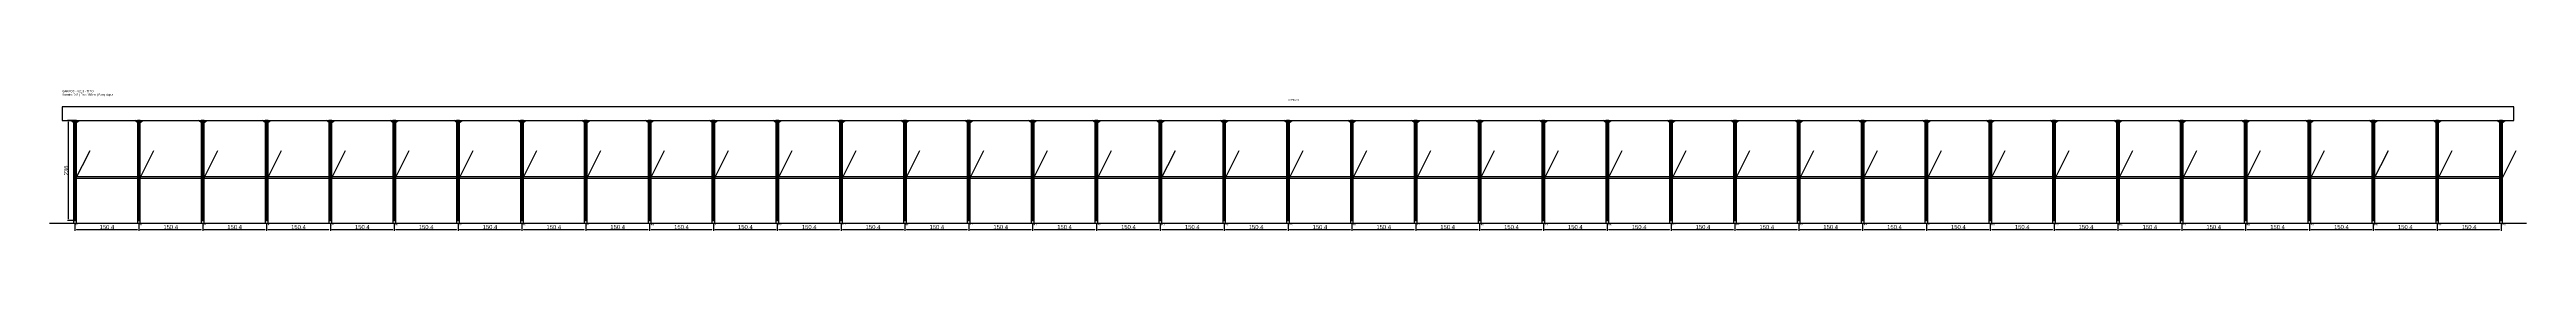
# Model space of a CAD drawing. Header units: metres. Extents: x -30 to 5807, y -25 to 308.
import ezdxf

# ---------------------------------------------------------------- set-up
doc = ezdxf.new("R2010")
doc.units = ezdxf.units.M
for name, color, linetype in [('BARRA_ANCORAGEM', 1, 'Continuous'), ('COTA', 241, 'Continuous'), ('GARFOS OK', 3, 'Continuous'), ('NOME DA VIGA', 6, 'Continuous'), ('SARR_7x7', 40, 'Continuous'), ('TIRAS REESCORAMENTO', 252, 'Continuous'), ('VIGAS', 3, 'Continuous')]:
    doc.layers.add(name, color=color, linetype=linetype)
doc.dimstyles.new('EZ DXF', dxfattribs={"dimtxt": 10, "dimasz": 3.5, "dimexe": 3, "dimexo": 1.5, "dimgap": 1, "dimtad": 1, "dimdec": 1, "dimdsep": 46, "dimcen": 2.5, "dimazin": 3, "dimtfac": 1, "dimtmove": 0, "dimatfit": 3})

msp = doc.modelspace()

# ---------------------------------------------------------------- hatches: boundary and pattern name
at = {"layer": 'COTA'}
h = msp.add_hatch(dxfattribs=at)
h.set_pattern_fill('ANSI31', scale=0.5)
h.paths.add_polyline_path([(26.5, 0), (33.5, 0), (33.5, 236), (26.5, 236)])
h = msp.add_hatch(dxfattribs=at)
h.set_pattern_fill('ANSI31', scale=0.5)
h.paths.add_polyline_path([(176.95, 0), (183.95, 0), (183.95, 236), (176.95, 236)])
h = msp.add_hatch(dxfattribs=at)
h.set_pattern_fill('ANSI31', scale=0.5)
h.paths.add_polyline_path([(327.39, 0), (334.39, 0), (334.39, 236), (327.39, 236)])
h = msp.add_hatch(dxfattribs=at)
h.set_pattern_fill('ANSI31', scale=0.5)
h.paths.add_polyline_path([(477.84, 0), (484.84, 0), (484.84, 236), (477.84, 236)])
h = msp.add_hatch(dxfattribs=at)
h.set_pattern_fill('ANSI31', scale=0.5)
h.paths.add_polyline_path([(628.29, 0), (635.29, 0), (635.29, 236), (628.29, 236)])
h = msp.add_hatch(dxfattribs=at)
h.set_pattern_fill('ANSI31', scale=0.5)
h.paths.add_polyline_path([(778.74, 0), (785.74, 0), (785.74, 236), (778.74, 236)])
h = msp.add_hatch(dxfattribs=at)
h.set_pattern_fill('ANSI31', scale=0.5)
h.paths.add_polyline_path([(929.18, 0), (936.18, 0), (936.18, 236), (929.18, 236)])
h = msp.add_hatch(dxfattribs=at)
h.set_pattern_fill('ANSI31', scale=0.5)
h.paths.add_polyline_path([(1079.63, 0), (1086.63, 0), (1086.63, 236), (1079.63, 236)])
h = msp.add_hatch(dxfattribs=at)
h.set_pattern_fill('ANSI31', scale=0.5)
h.paths.add_polyline_path([(1230.08, 0), (1237.08, 0), (1237.08, 236), (1230.08, 236)])
h = msp.add_hatch(dxfattribs=at)
h.set_pattern_fill('ANSI31', scale=0.5)
h.paths.add_polyline_path([(1380.53, 0), (1387.53, 0), (1387.53, 236), (1380.53, 236)])
h = msp.add_hatch(dxfattribs=at)
h.set_pattern_fill('ANSI31', scale=0.5)
h.paths.add_polyline_path([(1530.97, 0), (1537.97, 0), (1537.97, 236), (1530.97, 236)])
h = msp.add_hatch(dxfattribs=at)
h.set_pattern_fill('ANSI31', scale=0.5)
h.paths.add_polyline_path([(1681.42, 0), (1688.42, 0), (1688.42, 236), (1681.42, 236)])
h = msp.add_hatch(dxfattribs=at)
h.set_pattern_fill('ANSI31', scale=0.5)
h.paths.add_polyline_path([(1831.87, 0), (1838.87, 0), (1838.87, 236), (1831.87, 236)])
h = msp.add_hatch(dxfattribs=at)
h.set_pattern_fill('ANSI31', scale=0.5)
h.paths.add_polyline_path([(1982.32, 0), (1989.32, 0), (1989.32, 236), (1982.32, 236)])
h = msp.add_hatch(dxfattribs=at)
h.set_pattern_fill('ANSI31', scale=0.5)
h.paths.add_polyline_path([(2132.76, 0), (2139.76, 0), (2139.76, 236), (2132.76, 236)])
h = msp.add_hatch(dxfattribs=at)
h.set_pattern_fill('ANSI31', scale=0.5)
h.paths.add_polyline_path([(2283.21, 0), (2290.21, 0), (2290.21, 236), (2283.21, 236)])
h = msp.add_hatch(dxfattribs=at)
h.set_pattern_fill('ANSI31', scale=0.5)
h.paths.add_polyline_path([(2433.66, 0), (2440.66, 0), (2440.66, 236), (2433.66, 236)])
h = msp.add_hatch(dxfattribs=at)
h.set_pattern_fill('ANSI31', scale=0.5)
h.paths.add_polyline_path([(2584.11, 0), (2591.11, 0), (2591.11, 236), (2584.11, 236)])
h = msp.add_hatch(dxfattribs=at)
h.set_pattern_fill('ANSI31', scale=0.5)
h.paths.add_polyline_path([(2734.55, 0), (2741.55, 0), (2741.55, 236), (2734.55, 236)])
h = msp.add_hatch(dxfattribs=at)
h.set_pattern_fill('ANSI31', scale=0.5)
h.paths.add_polyline_path([(2885, 0), (2892, 0), (2892, 236), (2885, 236)])
h = msp.add_hatch(dxfattribs=at)
h.set_pattern_fill('ANSI31', scale=0.5)
h.paths.add_polyline_path([(3035.45, 0), (3042.45, 0), (3042.45, 236), (3035.45, 236)])
h = msp.add_hatch(dxfattribs=at)
h.set_pattern_fill('ANSI31', scale=0.5)
h.paths.add_polyline_path([(3185.89, 0), (3192.89, 0), (3192.89, 236), (3185.89, 236)])
h = msp.add_hatch(dxfattribs=at)
h.set_pattern_fill('ANSI31', scale=0.5)
h.paths.add_polyline_path([(3336.34, 0), (3343.34, 0), (3343.34, 236), (3336.34, 236)])
h = msp.add_hatch(dxfattribs=at)
h.set_pattern_fill('ANSI31', scale=0.5)
h.paths.add_polyline_path([(3486.79, 0), (3493.79, 0), (3493.79, 236), (3486.79, 236)])
h = msp.add_hatch(dxfattribs=at)
h.set_pattern_fill('ANSI31', scale=0.5)
h.paths.add_polyline_path([(3637.24, 0), (3644.24, 0), (3644.24, 236), (3637.24, 236)])
h = msp.add_hatch(dxfattribs=at)
h.set_pattern_fill('ANSI31', scale=0.5)
h.paths.add_polyline_path([(3787.68, 0), (3794.68, 0), (3794.68, 236), (3787.68, 236)])
h = msp.add_hatch(dxfattribs=at)
h.set_pattern_fill('ANSI31', scale=0.5)
h.paths.add_polyline_path([(3938.13, 0), (3945.13, 0), (3945.13, 236), (3938.13, 236)])
h = msp.add_hatch(dxfattribs=at)
h.set_pattern_fill('ANSI31', scale=0.5)
h.paths.add_polyline_path([(4088.58, 0), (4095.58, 0), (4095.58, 236), (4088.58, 236)])
h = msp.add_hatch(dxfattribs=at)
h.set_pattern_fill('ANSI31', scale=0.5)
h.paths.add_polyline_path([(4239.03, 0), (4246.03, 0), (4246.03, 236), (4239.03, 236)])
h = msp.add_hatch(dxfattribs=at)
h.set_pattern_fill('ANSI31', scale=0.5)
h.paths.add_polyline_path([(4389.47, 0), (4396.47, 0), (4396.47, 236), (4389.47, 236)])
h = msp.add_hatch(dxfattribs=at)
h.set_pattern_fill('ANSI31', scale=0.5)
h.paths.add_polyline_path([(4539.92, 0), (4546.92, 0), (4546.92, 236), (4539.92, 236)])
h = msp.add_hatch(dxfattribs=at)
h.set_pattern_fill('ANSI31', scale=0.5)
h.paths.add_polyline_path([(4690.37, 0), (4697.37, 0), (4697.37, 236), (4690.37, 236)])
h = msp.add_hatch(dxfattribs=at)
h.set_pattern_fill('ANSI31', scale=0.5)
h.paths.add_polyline_path([(4840.82, 0), (4847.82, 0), (4847.82, 236), (4840.82, 236)])
h = msp.add_hatch(dxfattribs=at)
h.set_pattern_fill('ANSI31', scale=0.5)
h.paths.add_polyline_path([(4991.26, 0), (4998.26, 0), (4998.26, 236), (4991.26, 236)])
h = msp.add_hatch(dxfattribs=at)
h.set_pattern_fill('ANSI31', scale=0.5)
h.paths.add_polyline_path([(5141.71, 0), (5148.71, 0), (5148.71, 236), (5141.71, 236)])
h = msp.add_hatch(dxfattribs=at)
h.set_pattern_fill('ANSI31', scale=0.5)
h.paths.add_polyline_path([(5292.16, 0), (5299.16, 0), (5299.16, 236), (5292.16, 236)])
h = msp.add_hatch(dxfattribs=at)
h.set_pattern_fill('ANSI31', scale=0.5)
h.paths.add_polyline_path([(5442.61, 0), (5449.61, 0), (5449.61, 236), (5442.61, 236)])
h = msp.add_hatch(dxfattribs=at)
h.set_pattern_fill('ANSI31', scale=0.5)
h.paths.add_polyline_path([(5593.05, 0), (5600.05, 0), (5600.05, 236), (5593.05, 236)])
h = msp.add_hatch(dxfattribs=at)
h.set_pattern_fill('ANSI31', scale=0.5)
h.paths.add_polyline_path([(5743.5, 0), (5750.5, 0), (5750.5, 236), (5743.5, 236)])

# ---------------------------------------------------------------- linework, layer by layer
at = {"layer": 'BARRA_ANCORAGEM'}
for p, q in [((30, 94.4), (65.4, 165.2)), ((180.45, 94.4), (215.85, 165.2)), ((330.89, 94.4), (366.29, 165.2)), ((481.34, 94.4), (516.74, 165.2)), ((631.79, 94.4), (667.19, 165.2)), ((782.24, 94.4), (817.64, 165.2)), ((932.68, 94.4), (968.08, 165.2)), ((1083.13, 94.4), (1118.53, 165.2)), ((1233.58, 94.4), (1268.98, 165.2)), ((1384.03, 94.4), (1419.43, 165.2)), ((1534.47, 94.4), (1569.87, 165.2)), ((1684.92, 94.4), (1720.32, 165.2)), ((1835.37, 94.4), (1870.77, 165.2)), ((1985.82, 94.4), (2021.22, 165.2)), ((2136.26, 94.4), (2171.66, 165.2)), ((2286.71, 94.4), (2322.11, 165.2)), ((2437.16, 94.4), (2472.56, 165.2)), ((2587.61, 94.4), (2623.01, 165.2)), ((2738.05, 94.4), (2773.45, 165.2)), ((2888.5, 94.4), (2923.9, 165.2)), ((3038.95, 94.4), (3074.35, 165.2)), ((3189.39, 94.4), (3224.79, 165.2)), ((3339.84, 94.4), (3375.24, 165.2)), ((3490.29, 94.4), (3525.69, 165.2)), ((3640.74, 94.4), (3676.14, 165.2)), ((3791.18, 94.4), (3826.58, 165.2)), ((3941.63, 94.4), (3977.03, 165.2)), ((4092.08, 94.4), (4127.48, 165.2)), ((4242.53, 94.4), (4277.93, 165.2)), ((4392.97, 94.4), (4428.37, 165.2)), ((4543.42, 94.4), (4578.82, 165.2)), ((4693.87, 94.4), (4729.27, 165.2)), ((4844.32, 94.4), (4879.72, 165.2)), ((4994.76, 94.4), (5030.16, 165.2)), ((5145.21, 94.4), (5180.61, 165.2)), ((5295.66, 94.4), (5331.06, 165.2)), ((5446.11, 94.4), (5481.51, 165.2)), ((5596.55, 94.4), (5631.95, 165.2)), ((5747, 94.4), (5782.4, 165.2))]:
    msp.add_line(p, q, dxfattribs=at)
at = {"layer": 'GARFOS OK'}
for p, q in [((30, 229), (20.5, 236)), ((20.5, 236), (39.5, 236)), ((30, 229), (39.5, 236)), ((180.45, 229), (170.95, 236)), ((170.95, 236), (189.95, 236)), ((180.45, 229), (189.95, 236)), ((330.89, 229), (321.39, 236)), ((321.39, 236), (340.39, 236)), ((330.89, 229), (340.39, 236)), ((481.34, 229), (471.84, 236)), ((471.84, 236), (490.84, 236)), ((481.34, 229), (490.84, 236)), ((631.79, 229), (622.29, 236)), ((622.29, 236), (641.29, 236)), ((631.79, 229), (641.29, 236)), ((782.24, 229), (772.74, 236)), ((772.74, 236), (791.74, 236)), ((782.24, 229), (791.74, 236)), ((932.68, 229), (923.18, 236)), ((923.18, 236), (942.18, 236)), ((932.68, 229), (942.18, 236)), ((1083.13, 229), (1073.63, 236)), ((1073.63, 236), (1092.63, 236)), ((1083.13, 229), (1092.63, 236)), ((1233.58, 229), (1224.08, 236)), ((1224.08, 236), (1243.08, 236)), ((1233.58, 229), (1243.08, 236)), ((1384.03, 229), (1374.53, 236)), ((1374.53, 236), (1393.53, 236)), ((1384.03, 229), (1393.53, 236)), ((1534.47, 229), (1524.97, 236)), ((1524.97, 236), (1543.97, 236)), ((1534.47, 229), (1543.97, 236)), ((1684.92, 229), (1675.42, 236)), ((1675.42, 236), (1694.42, 236)), ((1684.92, 229), (1694.42, 236)), ((1835.37, 229), (1825.87, 236)), ((1825.87, 236), (1844.87, 236)), ((1835.37, 229), (1844.87, 236)), ((1985.82, 229), (1976.32, 236)), ((1976.32, 236), (1995.32, 236)), ((1985.82, 229), (1995.32, 236)), ((2136.26, 229), (2126.76, 236)), ((2126.76, 236), (2145.76, 236)), ((2136.26, 229), (2145.76, 236)), ((2286.71, 229), (2277.21, 236)), ((2277.21, 236), (2296.21, 236)), ((2286.71, 229), (2296.21, 236)), ((2437.16, 229), (2427.66, 236)), ((2427.66, 236), (2446.66, 236)), ((2437.16, 229), (2446.66, 236)), ((2587.61, 229), (2578.11, 236)), ((2578.11, 236), (2597.11, 236)), ((2587.61, 229), (2597.11, 236)), ((2738.05, 229), (2728.55, 236)), ((2728.55, 236), (2747.55, 236)), ((2738.05, 229), (2747.55, 236)), ((2888.5, 229), (2879, 236)), ((2879, 236), (2898, 236)), ((2888.5, 229), (2898, 236)), ((3038.95, 229), (3029.45, 236)), ((3029.45, 236), (3048.45, 236)), ((3038.95, 229), (3048.45, 236)), ((3189.39, 229), (3179.89, 236)), ((3179.89, 236), (3198.89, 236)), ((3189.39, 229), (3198.89, 236)), ((3339.84, 229), (3330.34, 236)), ((3330.34, 236), (3349.34, 236)), ((3339.84, 229), (3349.34, 236)), ((3490.29, 229), (3480.79, 236)), ((3480.79, 236), (3499.79, 236)), ((3490.29, 229), (3499.79, 236)), ((3640.74, 229), (3631.24, 236)), ((3631.24, 236), (3650.24, 236)), ((3640.74, 229), (3650.24, 236)), ((3791.18, 229), (3781.68, 236)), ((3781.68, 236), (3800.68, 236)), ((3791.18, 229), (3800.68, 236)), ((3941.63, 229), (3932.13, 236)), ((3932.13, 236), (3951.13, 236)), ((3941.63, 229), (3951.13, 236)), ((4092.08, 229), (4082.58, 236)), ((4082.58, 236), (4101.58, 236)), ((4092.08, 229), (4101.58, 236)), ((4242.53, 229), (4233.03, 236)), ((4233.03, 236), (4252.03, 236)), ((4242.53, 229), (4252.03, 236)), ((4392.97, 229), (4383.47, 236)), ((4383.47, 236), (4402.47, 236)), ((4392.97, 229), (4402.47, 236)), ((4543.42, 229), (4533.92, 236)), ((4533.92, 236), (4552.92, 236)), ((4543.42, 229), (4552.92, 236)), ((4693.87, 229), (4684.37, 236)), ((4684.37, 236), (4703.37, 236)), ((4693.87, 229), (4703.37, 236)), ((4844.32, 229), (4834.82, 236)), ((4834.82, 236), (4853.82, 236)), ((4844.32, 229), (4853.82, 236)), ((4994.76, 229), (4985.26, 236)), ((4985.26, 236), (5004.26, 236)), ((4994.76, 229), (5004.26, 236)), ((5145.21, 229), (5135.71, 236)), ((5135.71, 236), (5154.71, 236)), ((5145.21, 229), (5154.71, 236)), ((5295.66, 229), (5286.16, 236)), ((5286.16, 236), (5305.16, 236)), ((5295.66, 229), (5305.16, 236)), ((5446.11, 229), (5436.61, 236)), ((5436.61, 236), (5455.61, 236)), ((5446.11, 229), (5455.61, 236)), ((5596.55, 229), (5587.05, 236)), ((5587.05, 236), (5606.05, 236)), ((5596.55, 229), (5606.05, 236)), ((5747, 229), (5737.5, 236)), ((5737.5, 236), (5756.5, 236)), ((5747, 229), (5756.5, 236))]:
    msp.add_line(p, q, dxfattribs=at)
at = {"layer": 'GARFOS OK', "linetype": 'CONTINUOUS'}
msp.add_line((-30, -7), (5807, -7), dxfattribs=at)
at = {"layer": 'GARFOS OK'}
for points in [[(26.5, 0), (33.5, 0), (33.5, 236), (26.5, 236), (26.5, 0)], [(176.95, 0), (183.95, 0), (183.95, 236), (176.95, 236), (176.95, 0)], [(327.39, 0), (334.39, 0), (334.39, 236), (327.39, 236), (327.39, 0)], [(477.84, 0), (484.84, 0), (484.84, 236), (477.84, 236), (477.84, 0)], [(628.29, 0), (635.29, 0), (635.29, 236), (628.29, 236), (628.29, 0)], [(778.74, 0), (785.74, 0), (785.74, 236), (778.74, 236), (778.74, 0)], [(929.18, 0), (936.18, 0), (936.18, 236), (929.18, 236), (929.18, 0)], [(1079.63, 0), (1086.63, 0), (1086.63, 236), (1079.63, 236), (1079.63, 0)], [(1230.08, 0), (1237.08, 0), (1237.08, 236), (1230.08, 236), (1230.08, 0)], [(1380.53, 0), (1387.53, 0), (1387.53, 236), (1380.53, 236), (1380.53, 0)], [(1530.97, 0), (1537.97, 0), (1537.97, 236), (1530.97, 236), (1530.97, 0)], [(1681.42, 0), (1688.42, 0), (1688.42, 236), (1681.42, 236), (1681.42, 0)], [(1831.87, 0), (1838.87, 0), (1838.87, 236), (1831.87, 236), (1831.87, 0)], [(1982.32, 0), (1989.32, 0), (1989.32, 236), (1982.32, 236), (1982.32, 0)], [(2132.76, 0), (2139.76, 0), (2139.76, 236), (2132.76, 236), (2132.76, 0)], [(2283.21, 0), (2290.21, 0), (2290.21, 236), (2283.21, 236), (2283.21, 0)], [(2433.66, 0), (2440.66, 0), (2440.66, 236), (2433.66, 236), (2433.66, 0)], [(2584.11, 0), (2591.11, 0), (2591.11, 236), (2584.11, 236), (2584.11, 0)], [(2734.55, 0), (2741.55, 0), (2741.55, 236), (2734.55, 236), (2734.55, 0)], [(2885, 0), (2892, 0), (2892, 236), (2885, 236), (2885, 0)], [(3035.45, 0), (3042.45, 0), (3042.45, 236), (3035.45, 236), (3035.45, 0)], [(3185.89, 0), (3192.89, 0), (3192.89, 236), (3185.89, 236), (3185.89, 0)], [(3336.34, 0), (3343.34, 0), (3343.34, 236), (3336.34, 236), (3336.34, 0)], [(3486.79, 0), (3493.79, 0), (3493.79, 236), (3486.79, 236), (3486.79, 0)], [(3637.24, 0), (3644.24, 0), (3644.24, 236), (3637.24, 236), (3637.24, 0)], [(3787.68, 0), (3794.68, 0), (3794.68, 236), (3787.68, 236), (3787.68, 0)], [(3938.13, 0), (3945.13, 0), (3945.13, 236), (3938.13, 236), (3938.13, 0)], [(4088.58, 0), (4095.58, 0), (4095.58, 236), (4088.58, 236), (4088.58, 0)], [(4239.03, 0), (4246.03, 0), (4246.03, 236), (4239.03, 236), (4239.03, 0)], [(4389.47, 0), (4396.47, 0), (4396.47, 236), (4389.47, 236), (4389.47, 0)], [(4539.92, 0), (4546.92, 0), (4546.92, 236), (4539.92, 236), (4539.92, 0)], [(4690.37, 0), (4697.37, 0), (4697.37, 236), (4690.37, 236), (4690.37, 0)], [(4840.82, 0), (4847.82, 0), (4847.82, 236), (4840.82, 236), (4840.82, 0)], [(4991.26, 0), (4998.26, 0), (4998.26, 236), (4991.26, 236), (4991.26, 0)], [(5141.71, 0), (5148.71, 0), (5148.71, 236), (5141.71, 236), (5141.71, 0)], [(5292.16, 0), (5299.16, 0), (5299.16, 236), (5292.16, 236), (5292.16, 0)], [(5442.61, 0), (5449.61, 0), (5449.61, 236), (5442.61, 236), (5442.61, 0)], [(5593.05, 0), (5600.05, 0), (5600.05, 236), (5593.05, 236), (5593.05, 0)], [(5743.5, 0), (5750.5, 0), (5750.5, 236), (5743.5, 236), (5743.5, 0)]]:
    msp.add_lwpolyline(points, dxfattribs=at)
at = {"layer": 'SARR_7x7'}
for points in [[(26.5, -7), (33.5, -7), (33.5, 0), (26.5, 0), (26.5, -7)], [(176.95, -7), (183.95, -7), (183.95, 0), (176.95, 0), (176.95, -7)], [(327.39, -7), (334.39, -7), (334.39, 0), (327.39, 0), (327.39, -7)], [(477.84, -7), (484.84, -7), (484.84, 0), (477.84, 0), (477.84, -7)], [(628.29, -7), (635.29, -7), (635.29, 0), (628.29, 0), (628.29, -7)], [(778.74, -7), (785.74, -7), (785.74, 0), (778.74, 0), (778.74, -7)], [(929.18, -7), (936.18, -7), (936.18, 0), (929.18, 0), (929.18, -7)], [(1079.63, -7), (1086.63, -7), (1086.63, 0), (1079.63, 0), (1079.63, -7)], [(1230.08, -7), (1237.08, -7), (1237.08, 0), (1230.08, 0), (1230.08, -7)], [(1380.53, -7), (1387.53, -7), (1387.53, 0), (1380.53, 0), (1380.53, -7)], [(1530.97, -7), (1537.97, -7), (1537.97, 0), (1530.97, 0), (1530.97, -7)], [(1681.42, -7), (1688.42, -7), (1688.42, 0), (1681.42, 0), (1681.42, -7)], [(1831.87, -7), (1838.87, -7), (1838.87, 0), (1831.87, 0), (1831.87, -7)], [(1982.32, -7), (1989.32, -7), (1989.32, 0), (1982.32, 0), (1982.32, -7)], [(2132.76, -7), (2139.76, -7), (2139.76, 0), (2132.76, 0), (2132.76, -7)], [(2283.21, -7), (2290.21, -7), (2290.21, 0), (2283.21, 0), (2283.21, -7)], [(2433.66, -7), (2440.66, -7), (2440.66, 0), (2433.66, 0), (2433.66, -7)], [(2584.11, -7), (2591.11, -7), (2591.11, 0), (2584.11, 0), (2584.11, -7)], [(2734.55, -7), (2741.55, -7), (2741.55, 0), (2734.55, 0), (2734.55, -7)], [(2885, -7), (2892, -7), (2892, 0), (2885, 0), (2885, -7)], [(3035.45, -7), (3042.45, -7), (3042.45, 0), (3035.45, 0), (3035.45, -7)], [(3185.89, -7), (3192.89, -7), (3192.89, 0), (3185.89, 0), (3185.89, -7)], [(3336.34, -7), (3343.34, -7), (3343.34, 0), (3336.34, 0), (3336.34, -7)], [(3486.79, -7), (3493.79, -7), (3493.79, 0), (3486.79, 0), (3486.79, -7)], [(3637.24, -7), (3644.24, -7), (3644.24, 0), (3637.24, 0), (3637.24, -7)], [(3787.68, -7), (3794.68, -7), (3794.68, 0), (3787.68, 0), (3787.68, -7)], [(3938.13, -7), (3945.13, -7), (3945.13, 0), (3938.13, 0), (3938.13, -7)], [(4088.58, -7), (4095.58, -7), (4095.58, 0), (4088.58, 0), (4088.58, -7)], [(4239.03, -7), (4246.03, -7), (4246.03, 0), (4239.03, 0), (4239.03, -7)], [(4389.47, -7), (4396.47, -7), (4396.47, 0), (4389.47, 0), (4389.47, -7)], [(4539.92, -7), (4546.92, -7), (4546.92, 0), (4539.92, 0), (4539.92, -7)], [(4690.37, -7), (4697.37, -7), (4697.37, 0), (4690.37, 0), (4690.37, -7)], [(4840.82, -7), (4847.82, -7), (4847.82, 0), (4840.82, 0), (4840.82, -7)], [(4991.26, -7), (4998.26, -7), (4998.26, 0), (4991.26, 0), (4991.26, -7)], [(5141.71, -7), (5148.71, -7), (5148.71, 0), (5141.71, 0), (5141.71, -7)], [(5292.16, -7), (5299.16, -7), (5299.16, 0), (5292.16, 0), (5292.16, -7)], [(5442.61, -7), (5449.61, -7), (5449.61, 0), (5442.61, 0), (5442.61, -7)], [(5593.05, -7), (5600.05, -7), (5600.05, 0), (5593.05, 0), (5593.05, -7)], [(5743.5, -7), (5750.5, -7), (5750.5, 0), (5743.5, 0), (5743.5, -7)]]:
    msp.add_lwpolyline(points, dxfattribs=at)
at = {"layer": 'TIRAS REESCORAMENTO'}
for points in [[(30, 100), (180.45, 100), (180.45, 102.5), (30, 102.5), (30, 100)], [(180.45, 100), (330.89, 100), (330.89, 102.5), (180.45, 102.5), (180.45, 100)], [(330.89, 100), (481.34, 100), (481.34, 102.5), (330.89, 102.5), (330.89, 100)], [(481.34, 100), (631.79, 100), (631.79, 102.5), (481.34, 102.5), (481.34, 100)], [(631.79, 100), (782.24, 100), (782.24, 102.5), (631.79, 102.5), (631.79, 100)], [(782.24, 100), (932.68, 100), (932.68, 102.5), (782.24, 102.5), (782.24, 100)], [(932.68, 100), (1083.13, 100), (1083.13, 102.5), (932.68, 102.5), (932.68, 100)], [(1083.13, 100), (1233.58, 100), (1233.58, 102.5), (1083.13, 102.5), (1083.13, 100)], [(1233.58, 100), (1384.03, 100), (1384.03, 102.5), (1233.58, 102.5), (1233.58, 100)], [(1384.03, 100), (1534.47, 100), (1534.47, 102.5), (1384.03, 102.5), (1384.03, 100)], [(1534.47, 100), (1684.92, 100), (1684.92, 102.5), (1534.47, 102.5), (1534.47, 100)], [(1684.92, 100), (1835.37, 100), (1835.37, 102.5), (1684.92, 102.5), (1684.92, 100)], [(1835.37, 100), (1985.82, 100), (1985.82, 102.5), (1835.37, 102.5), (1835.37, 100)], [(1985.82, 100), (2136.26, 100), (2136.26, 102.5), (1985.82, 102.5), (1985.82, 100)], [(2136.26, 100), (2286.71, 100), (2286.71, 102.5), (2136.26, 102.5), (2136.26, 100)], [(2286.71, 100), (2437.16, 100), (2437.16, 102.5), (2286.71, 102.5), (2286.71, 100)], [(2437.16, 100), (2587.61, 100), (2587.61, 102.5), (2437.16, 102.5), (2437.16, 100)], [(2587.61, 100), (2738.05, 100), (2738.05, 102.5), (2587.61, 102.5), (2587.61, 100)], [(2738.05, 100), (2888.5, 100), (2888.5, 102.5), (2738.05, 102.5), (2738.05, 100)], [(2888.5, 100), (3038.95, 100), (3038.95, 102.5), (2888.5, 102.5), (2888.5, 100)], [(3038.95, 100), (3189.39, 100), (3189.39, 102.5), (3038.95, 102.5), (3038.95, 100)], [(3189.39, 100), (3339.84, 100), (3339.84, 102.5), (3189.39, 102.5), (3189.39, 100)], [(3339.84, 100), (3490.29, 100), (3490.29, 102.5), (3339.84, 102.5), (3339.84, 100)], [(3490.29, 100), (3640.74, 100), (3640.74, 102.5), (3490.29, 102.5), (3490.29, 100)], [(3640.74, 100), (3791.18, 100), (3791.18, 102.5), (3640.74, 102.5), (3640.74, 100)], [(3791.18, 100), (3941.63, 100), (3941.63, 102.5), (3791.18, 102.5), (3791.18, 100)], [(3941.63, 100), (4092.08, 100), (4092.08, 102.5), (3941.63, 102.5), (3941.63, 100)], [(4092.08, 100), (4242.53, 100), (4242.53, 102.5), (4092.08, 102.5), (4092.08, 100)], [(4242.53, 100), (4392.97, 100), (4392.97, 102.5), (4242.53, 102.5), (4242.53, 100)], [(4392.97, 100), (4543.42, 100), (4543.42, 102.5), (4392.97, 102.5), (4392.97, 100)], [(4543.42, 100), (4693.87, 100), (4693.87, 102.5), (4543.42, 102.5), (4543.42, 100)], [(4693.87, 100), (4844.32, 100), (4844.32, 102.5), (4693.87, 102.5), (4693.87, 100)], [(4844.32, 100), (4994.76, 100), (4994.76, 102.5), (4844.32, 102.5), (4844.32, 100)], [(4994.76, 100), (5145.21, 100), (5145.21, 102.5), (4994.76, 102.5), (4994.76, 100)], [(5145.21, 100), (5295.66, 100), (5295.66, 102.5), (5145.21, 102.5), (5145.21, 100)], [(5295.66, 100), (5446.11, 100), (5446.11, 102.5), (5295.66, 102.5), (5295.66, 100)], [(5446.11, 100), (5596.55, 100), (5596.55, 102.5), (5446.11, 102.5), (5446.11, 100)], [(5596.55, 100), (5747, 100), (5747, 102.5), (5596.55, 102.5), (5596.55, 100)]]:
    msp.add_lwpolyline(points, dxfattribs=at)
at = {"layer": 'VIGAS'}
msp.add_lwpolyline([(0, 236), (5777, 236), (5777, 268), (0, 268), (0, 236)], dxfattribs=at)

# ---------------------------------------------------------------- texts
at = {"layer": 'NOME DA VIGA'}
for s, height, p in [('39 PECAS', 4, (2888.5, 283)), ('GF1', 3, (30, -12)), ('GF2', 3, (180.45, -12)), ('GF3', 3, (330.89, -12)), ('GF4', 3, (481.34, -12)), ('GF5', 3, (631.79, -12)), ('GF6', 3, (782.24, -12)), ('GF7', 3, (932.68, -12)), ('GF8', 3, (1083.13, -12)), ('GF9', 3, (1233.58, -12)), ('GF10', 3, (1384.03, -12)), ('GF11', 3, (1534.47, -12)), ('GF12', 3, (1684.92, -12)), ('GF13', 3, (1835.37, -12)), ('GF14', 3, (1985.82, -12)), ('GF15', 3, (2136.26, -12)), ('GF16', 3, (2286.71, -12)), ('GF17', 3, (2437.16, -12)), ('GF18', 3, (2587.61, -12)), ('GF19', 3, (2738.05, -12)), ('GF20', 3, (2888.5, -12)), ('GF21', 3, (3038.95, -12)), ('GF22', 3, (3189.39, -12)), ('GF23', 3, (3339.84, -12)), ('GF24', 3, (3490.29, -12)), ('GF25', 3, (3640.74, -12)), ('GF26', 3, (3791.18, -12)), ('GF27', 3, (3941.63, -12)), ('GF28', 3, (4092.08, -12)), ('GF29', 3, (4242.53, -12)), ('GF30', 3, (4392.97, -12)), ('GF31', 3, (4543.42, -12)), ('GF32', 3, (4693.87, -12)), ('GF33', 3, (4844.32, -12)), ('GF34', 3, (4994.76, -12)), ('GF35', 3, (5145.21, -12)), ('GF36', 3, (5295.66, -12)), ('GF37', 3, (5446.11, -12)), ('GF38', 3, (5596.55, -12)), ('GF39', 3, (5747, -12))]:
    msp.add_text(s, height=height, dxfattribs=at).set_placement(p)
at = {"layer": 'NOME DA VIGA', "insert": (0, 293), "char_height": 5, "attachment_point": 7}
msp.add_mtext('GARFOS - V213 - TIPO\\PSarrafo: 7x7 | Esp: 150cm | Forq: dupla', dxfattribs=at)

# ---------------------------------------------------------------- dimensions: what is measured, and where the dimension line sits
at = {"layer": 'COTA'}
msp.add_linear_dim(base=(15, 0), p1=(30, 0), p2=(30, 236), angle=90, dimstyle='EZ DXF', dxfattribs=at).render()
for base, p1, p2 in [((30, -22), (30, -7), (180.4474, -7)), ((180.45, -22), (180.45, -7), (330.89, -7)), ((330.8947, -22), (330.8947, -7), (481.3421, -7)), ((481.3421, -22), (481.3421, -7), (631.7895, -7)), ((631.7895, -22), (631.7895, -7), (782.2368, -7)), ((782.24, -22), (782.24, -7), (932.68, -7)), ((932.6842, -22), (932.6842, -7), (1083.1316, -7)), ((1083.1316, -22), (1083.1316, -7), (1233.5789, -7)), ((1233.5789, -22), (1233.5789, -7), (1384.0263, -7)), ((1384.03, -22), (1384.03, -7), (1534.47, -7)), ((1534.4737, -22), (1534.4737, -7), (1684.9211, -7)), ((1684.9211, -22), (1684.9211, -7), (1835.3684, -7)), ((1835.3684, -22), (1835.3684, -7), (1985.8158, -7)), ((1985.82, -22), (1985.82, -7), (2136.26, -7)), ((2136.2632, -22), (2136.2632, -7), (2286.7105, -7)), ((2286.7105, -22), (2286.7105, -7), (2437.1579, -7)), ((2437.1579, -22), (2437.1579, -7), (2587.6053, -7)), ((2587.61, -22), (2587.61, -7), (2738.05, -7)), ((2738.0526, -22), (2738.0526, -7), (2888.5, -7)), ((2888.5, -22), (2888.5, -7), (3038.9474, -7)), ((3038.95, -22), (3038.95, -7), (3189.39, -7)), ((3189.3947, -22), (3189.3947, -7), (3339.8421, -7)), ((3339.8421, -22), (3339.8421, -7), (3490.2895, -7)), ((3490.2895, -22), (3490.2895, -7), (3640.7368, -7)), ((3640.74, -22), (3640.74, -7), (3791.18, -7)), ((3791.1842, -22), (3791.1842, -7), (3941.6316, -7)), ((3941.6316, -22), (3941.6316, -7), (4092.0789, -7)), ((4092.0789, -22), (4092.0789, -7), (4242.5263, -7)), ((4242.53, -22), (4242.53, -7), (4392.97, -7)), ((4392.9737, -22), (4392.9737, -7), (4543.4211, -7)), ((4543.4211, -22), (4543.4211, -7), (4693.8684, -7)), ((4693.8684, -22), (4693.8684, -7), (4844.3158, -7)), ((4844.32, -22), (4844.32, -7), (4994.76, -7)), ((4994.7632, -22), (4994.7632, -7), (5145.2105, -7)), ((5145.2105, -22), (5145.2105, -7), (5295.6579, -7)), ((5295.6579, -22), (5295.6579, -7), (5446.1053, -7)), ((5446.11, -22), (5446.11, -7), (5596.55, -7)), ((5596.5526, -22), (5596.5526, -7), (5747, -7))]:
    msp.add_linear_dim(base=base, p1=p1, p2=p2, dimstyle='EZ DXF', dxfattribs=at).render()

doc.saveas('drawing.dxf')
